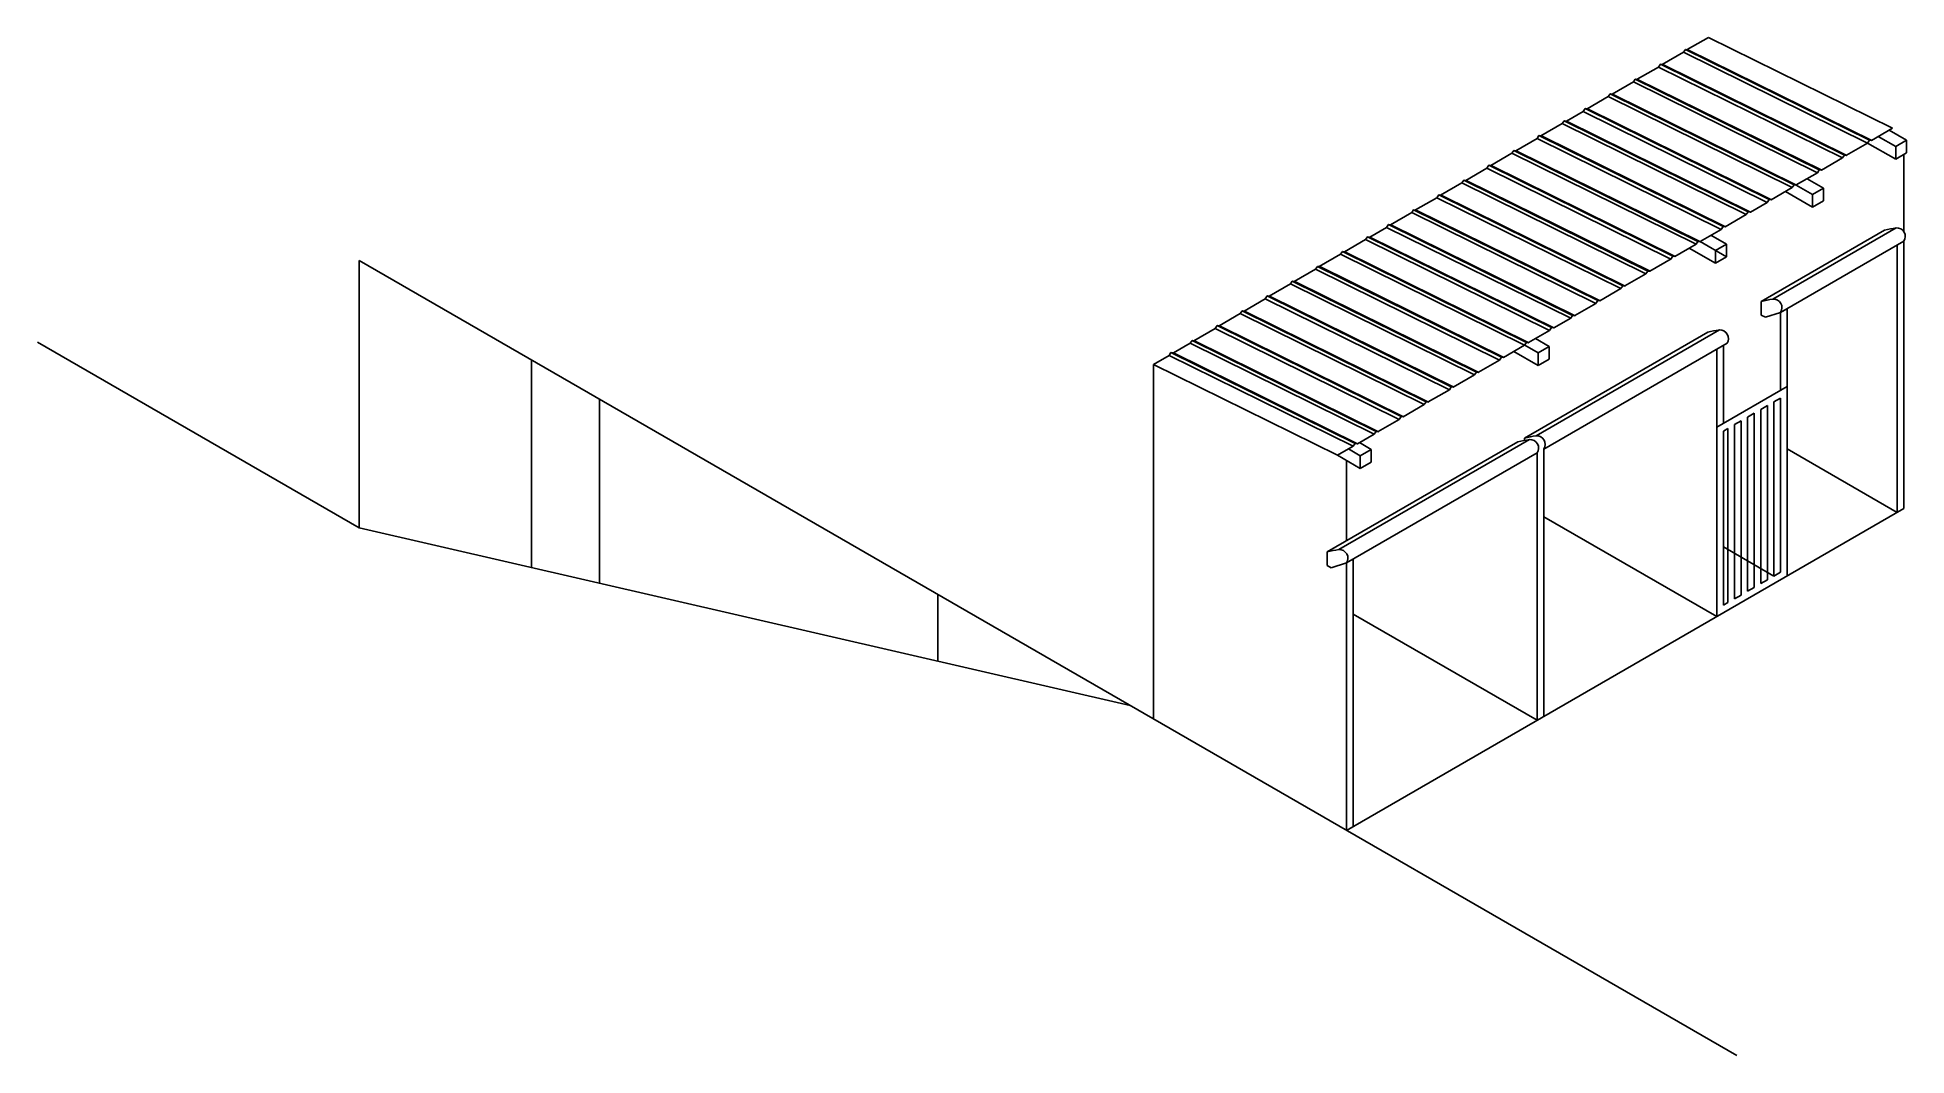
# Model space of a CAD drawing. Header units: millimetres. Extents: x -248340 to 456025, y 261499 to 1049645.
# Drawn here: x -248340 to -223937, y 462829 to 476124 of the extents above; entities that cross this region are included whole.
import ezdxf

# ---------------------------------------------------------------- set-up
doc = ezdxf.new("R2010")
doc.units = ezdxf.units.MM
doc.header["$LTSCALE"] = 8
doc.header["$MEASUREMENT"] = 0
doc.layers.get('0').update_dxf_attribs({"linetype": 'CONTINUOUS'})

msp = doc.modelspace()

# ---------------------------------------------------------------- linework, layer by layer
at = {"ltscale": 1.25}
for p, q in [((-226522.833, 476123.58), (-226800.034, 475963.538)), ((-226522.833, 476123.58), (-224120.161, 474936.396)), ((-226850.111, 475930.115), (-227127.311, 475770.074)), ((-226850.111, 475930.115), (-226824.878, 475966.713)), ((-226850.111, 475930.115), (-224447.439, 474742.932)), ((-226824.878, 475966.713), (-224422.206, 474779.529)), ((-226824.878, 475966.713), (-226793.636, 475962.721)), ((-226793.636, 475962.721), (-224390.964, 474775.538)), ((-227177.389, 475736.651), (-227454.589, 475576.609)), ((-227177.389, 475736.651), (-227152.156, 475773.248)), ((-227177.389, 475736.651), (-224774.716, 474549.467)), ((-227152.156, 475773.248), (-224749.483, 474586.064)), ((-227152.156, 475773.248), (-227120.914, 475769.256)), ((-227120.914, 475769.256), (-224718.241, 474582.073)), ((-227831.944, 475349.721), (-227806.712, 475386.318)), ((-227806.712, 475386.318), (-225404.039, 474199.135)), ((-227806.712, 475386.318), (-227775.469, 475382.327)), ((-227504.667, 475543.186), (-227781.867, 475383.144)), ((-227775.469, 475382.327), (-225372.797, 474195.143)), ((-227504.667, 475543.186), (-227479.434, 475579.783)), ((-227504.667, 475543.186), (-225101.994, 474356.002)), ((-227479.434, 475579.783), (-225076.761, 474392.599)), ((-227479.434, 475579.783), (-227448.192, 475575.792)), ((-227448.192, 475575.792), (-225045.519, 474388.608)), ((-228159.222, 475156.256), (-228377.76, 475030.084)), ((-228159.222, 475156.256), (-228133.989, 475192.854)), ((-228159.222, 475156.256), (-225756.55, 473969.073)), ((-228133.989, 475192.854), (-225731.317, 474005.67)), ((-228133.989, 475192.854), (-228102.747, 475188.862)), ((-227831.944, 475349.721), (-228109.145, 475189.68)), ((-228102.747, 475188.862), (-225700.075, 474001.679)), ((-227831.944, 475349.721), (-225429.272, 474162.537)), ((-228434.235, 474997.478), (-228711.435, 474837.436)), ((-228434.235, 474997.478), (-228409.002, 475034.075)), ((-228434.235, 474997.478), (-226031.562, 473810.294)), ((-228409.002, 475034.075), (-226006.33, 473846.891)), ((-228409.002, 475034.075), (-228377.76, 475030.084)), ((-228377.76, 475030.084), (-225975.087, 473842.9)), ((-224120.161, 474936.396), (-224395.174, 474777.618)), ((-224163.829, 474911.184), (-223936.924, 474780.18)), ((-229088.79, 474610.548), (-229063.558, 474647.145)), ((-229063.558, 474647.145), (-226660.885, 473459.962)), ((-229063.558, 474647.145), (-229032.316, 474643.154)), ((-228761.513, 474804.013), (-229038.713, 474643.971)), ((-229032.316, 474643.154), (-226629.643, 473455.97)), ((-228761.513, 474804.013), (-228736.28, 474840.61)), ((-228761.513, 474804.013), (-226358.84, 473616.829)), ((-228736.28, 474840.61), (-226333.607, 473653.426)), ((-228736.28, 474840.61), (-228705.038, 474836.619)), ((-228705.038, 474836.619), (-226302.365, 473649.435)), ((-224446.741, 474743.943), (-224723.019, 474584.434)), ((-224447.439, 474742.932), (-224422.206, 474779.529)), ((-224446.499, 474744.294), (-224079.857, 474532.613)), ((-224422.206, 474779.529), (-224390.964, 474775.538)), ((-224306.763, 474828.662), (-224079.857, 474697.658)), ((-224079.857, 474697.658), (-223936.924, 474780.18)), ((-224079.857, 474697.658), (-224079.857, 474532.613)), ((-223936.924, 474615.135), (-223936.924, 474780.18)), ((-229416.068, 474417.083), (-229693.268, 474257.042)), ((-229416.068, 474417.083), (-229390.835, 474453.681)), ((-229416.068, 474417.083), (-227013.396, 473229.9)), ((-229390.835, 474453.681), (-226988.163, 473266.497)), ((-229390.835, 474453.681), (-229359.593, 474449.689)), ((-229088.79, 474610.548), (-229365.991, 474450.507)), ((-229359.593, 474449.689), (-226956.921, 473262.506)), ((-229088.79, 474610.548), (-226686.118, 473423.365)), ((-224774.716, 474549.467), (-225049.729, 474390.688)), ((-224774.716, 474549.467), (-224749.483, 474586.064)), ((-224749.483, 474586.064), (-224718.241, 474582.073)), ((-224079.857, 474532.613), (-223936.924, 474615.135)), ((-223972.564, 474594.558), (-223972.564, 473586.599)), ((-229743.346, 474223.619), (-230020.546, 474063.577)), ((-229743.346, 474223.619), (-229718.113, 474260.216)), ((-229743.346, 474223.619), (-227340.673, 473036.435)), ((-229718.113, 474260.216), (-227315.441, 473073.032)), ((-229718.113, 474260.216), (-229686.871, 474256.225)), ((-229686.871, 474256.225), (-227284.198, 473069.041)), ((-225429.272, 474162.537), (-225704.285, 474003.759)), ((-225429.272, 474162.537), (-225404.039, 474199.135)), ((-225404.039, 474199.135), (-225372.797, 474195.143)), ((-225378.339, 474195.851), (-225163.675, 474071.915)), ((-225101.994, 474356.002), (-225377.007, 474197.223)), ((-225235.928, 474278.676), (-225020.742, 474154.438)), ((-225101.994, 474356.002), (-225076.761, 474392.599)), ((-225076.761, 474392.599), (-225045.519, 474388.608)), ((-230070.624, 474030.154), (-230347.824, 473870.112)), ((-230070.624, 474030.154), (-230045.391, 474066.751)), ((-230070.624, 474030.154), (-227667.951, 472842.97)), ((-230045.391, 474066.751), (-227642.718, 472879.567)), ((-230045.391, 474066.751), (-230014.149, 474062.76)), ((-230014.149, 474062.76), (-227611.476, 472875.576)), ((-225756.55, 473969.073), (-225975.087, 473842.9)), ((-225756.55, 473969.073), (-225731.317, 474005.67)), ((-225731.317, 474005.67), (-225700.075, 474001.679)), ((-225517.888, 474111.375), (-225163.675, 473906.87)), ((-225163.675, 474071.915), (-225020.742, 474154.438)), ((-225163.675, 474071.915), (-225163.675, 473906.87)), ((-225163.675, 473906.87), (-225020.742, 473989.393)), ((-225020.742, 473989.393), (-225020.742, 474154.438)), ((-230725.179, 473643.224), (-230699.946, 473679.822)), ((-230699.946, 473679.822), (-228297.274, 472492.638)), ((-230699.946, 473679.822), (-230668.704, 473675.83)), ((-230397.902, 473836.689), (-230675.102, 473676.648)), ((-230668.704, 473675.83), (-228266.032, 472488.647)), ((-230397.902, 473836.689), (-230372.669, 473873.286)), ((-230397.902, 473836.689), (-227995.229, 472649.506)), ((-230372.669, 473873.286), (-227969.996, 472686.103)), ((-230372.669, 473873.286), (-230341.427, 473869.295)), ((-230341.427, 473869.295), (-227938.754, 472682.111)), ((-226031.562, 473810.294), (-226306.575, 473651.515)), ((-226031.562, 473810.294), (-226006.33, 473846.891)), ((-226006.33, 473846.891), (-225975.087, 473842.9)), ((-231000.192, 473484.446), (-231277.392, 473324.404)), ((-231000.192, 473484.446), (-230974.959, 473521.043)), ((-231000.192, 473484.446), (-228597.519, 472297.262)), ((-230974.959, 473521.043), (-228572.287, 472333.859)), ((-230974.959, 473521.043), (-230943.717, 473517.052)), ((-230725.179, 473643.224), (-230943.717, 473517.052)), ((-230943.717, 473517.052), (-228541.045, 472329.868)), ((-230725.179, 473643.224), (-228322.507, 472456.041)), ((-226686.118, 473423.365), (-226961.131, 473264.586)), ((-226686.118, 473423.365), (-226660.885, 473459.962)), ((-226660.885, 473459.962), (-226629.643, 473455.97)), ((-226358.84, 473616.829), (-226633.853, 473458.051)), ((-226632.661, 473456.356), (-226288.325, 473257.553)), ((-226491.791, 473540.07), (-226288.325, 473422.598)), ((-226358.84, 473616.829), (-226333.607, 473653.426)), ((-226333.607, 473653.426), (-226302.365, 473649.435)), ((-224223.983, 473606.735), (-225834.129, 472677.117)), ((-224072.564, 473636.422), (-225682.711, 472706.803)), ((-223972.564, 473463.217), (-225582.711, 472533.598)), ((-223972.564, 473463.217), (-223972.564, 469971.067)), ((-244139.177, 473211.978), (-226155.371, 462829.023)), ((-244139.177, 473211.978), (-244139.177, 469719.829)), ((-231327.47, 473290.981), (-231604.67, 473130.939)), ((-231327.47, 473290.981), (-231302.237, 473327.578)), ((-231327.47, 473290.981), (-228924.797, 472103.797)), ((-231302.237, 473327.578), (-228899.564, 472140.395)), ((-231302.237, 473327.578), (-231270.995, 473323.587)), ((-231270.995, 473323.587), (-228868.322, 472136.403)), ((-227012.698, 473230.911), (-227288.977, 473071.402)), ((-227013.396, 473229.9), (-226988.163, 473266.497)), ((-226988.163, 473266.497), (-226956.921, 473262.506)), ((-226773.752, 473372.769), (-226431.258, 473175.031)), ((-226431.258, 473340.076), (-226288.325, 473422.598)), ((-226431.258, 473340.076), (-226431.258, 473175.031)), ((-226431.258, 473175.031), (-226288.325, 473257.553)), ((-226288.325, 473257.553), (-226288.325, 473422.598)), ((-224059.167, 473413.217), (-224059.167, 469921.067)), ((-231982.025, 472904.052), (-231956.792, 472940.649)), ((-231956.792, 472940.649), (-229554.12, 471753.465)), ((-231956.792, 472940.649), (-231925.55, 472936.657)), ((-231654.748, 473097.516), (-231931.948, 472937.475)), ((-231925.55, 472936.657), (-229522.878, 471749.474)), ((-231654.748, 473097.516), (-231629.515, 473134.113)), ((-231654.748, 473097.516), (-229252.075, 471910.333)), ((-231629.515, 473134.113), (-229226.842, 471946.93)), ((-231629.515, 473134.113), (-231598.273, 473130.122)), ((-231598.273, 473130.122), (-229195.6, 471942.938)), ((-227340.673, 473036.435), (-227615.686, 472877.656)), ((-227340.673, 473036.435), (-227315.441, 473073.032)), ((-227315.441, 473073.032), (-227284.198, 473069.041)), ((-232309.303, 472710.587), (-232586.503, 472550.545)), ((-232309.303, 472710.587), (-232284.07, 472747.184)), ((-232309.303, 472710.587), (-229906.631, 471523.403)), ((-232284.07, 472747.184), (-229881.398, 471560)), ((-232284.07, 472747.184), (-232252.828, 472743.193)), ((-231982.025, 472904.052), (-232259.226, 472744.01)), ((-232252.828, 472743.193), (-229850.156, 471556.009)), ((-231982.025, 472904.052), (-229579.353, 471716.868)), ((-227667.951, 472842.97), (-227942.964, 472684.192)), ((-227667.951, 472842.97), (-227642.718, 472879.567)), ((-227642.718, 472879.567), (-227611.476, 472875.576)), ((-232636.581, 472517.122), (-232913.781, 472357.08)), ((-232636.581, 472517.122), (-232611.348, 472553.719)), ((-232636.581, 472517.122), (-230233.908, 471329.938)), ((-232611.348, 472553.719), (-230208.675, 471366.536)), ((-232611.348, 472553.719), (-232580.106, 472549.728)), ((-232580.106, 472549.728), (-230177.433, 471362.544)), ((-228322.507, 472456.041), (-228541.045, 472329.868)), ((-228322.507, 472456.041), (-228297.274, 472492.638)), ((-228297.274, 472492.638), (-228266.032, 472488.647)), ((-227995.229, 472649.506), (-228270.242, 472490.727)), ((-227995.229, 472649.506), (-227969.996, 472686.103)), ((-227969.996, 472686.103), (-227938.754, 472682.111)), ((-225834.129, 472677.117), (-225834.129, 472498.014)), ((-225781.045, 472471.396), (-225834.129, 472498.014)), ((-225582.711, 472533.598), (-225781.045, 472471.396)), ((-225582.711, 472533.598), (-225582.711, 471514.297)), ((-225496.108, 472583.598), (-225496.108, 469091.448)), ((-232963.859, 472323.657), (-233241.059, 472163.616)), ((-232963.859, 472323.657), (-232938.626, 472360.255)), ((-232963.859, 472323.657), (-230561.186, 471136.474)), ((-232938.626, 472360.255), (-230535.953, 471173.071)), ((-232938.626, 472360.255), (-232907.384, 472356.263)), ((-232907.384, 472356.263), (-230504.711, 471169.08)), ((-226532.732, 472273.778), (-228924.7, 470892.775)), ((-228597.519, 472297.262), (-228872.532, 472138.483)), ((-226381.314, 472303.465), (-228773.282, 470922.461)), ((-228597.519, 472297.262), (-228572.287, 472333.859)), ((-228572.287, 472333.859), (-228541.045, 472329.868)), ((-244139.177, 469719.829), (-248340.159, 472145.267)), ((-233566.149, 471971.414), (-233768.873, 471854.371)), ((-233566.149, 471971.414), (-233540.916, 472008.011)), ((-233566.149, 471971.414), (-231163.477, 470784.23)), ((-233540.916, 472008.011), (-231138.244, 470820.827)), ((-233540.916, 472008.011), (-233509.674, 472004.02)), ((-233291.136, 472130.193), (-233509.674, 472004.02)), ((-233509.674, 472004.02), (-231107.002, 470816.836)), ((-233291.136, 472130.193), (-233265.903, 472166.79)), ((-233291.136, 472130.193), (-230888.464, 470943.009)), ((-233265.903, 472166.79), (-230863.231, 470979.606)), ((-233265.903, 472166.79), (-233234.661, 472162.798)), ((-233234.661, 472162.798), (-230831.989, 470975.615)), ((-228924.797, 472103.797), (-229199.81, 471945.019)), ((-229064.329, 472023.239), (-228745.275, 471839.033)), ((-228924.797, 472103.797), (-228899.564, 472140.395)), ((-228922.86, 472106.607), (-228745.275, 472004.078)), ((-228899.564, 472140.395), (-228868.322, 472136.403)), ((-228782.369, 472190.539), (-228602.341, 472086.6)), ((-228745.275, 472004.078), (-228602.341, 472086.6)), ((-228745.275, 472004.078), (-228745.275, 471839.033)), ((-226281.314, 472130.259), (-228673.282, 470749.256)), ((-228602.341, 471921.555), (-228602.341, 472086.6)), ((-226416.084, 472052.45), (-226416.084, 468560.3)), ((-226329.482, 472102.45), (-226329.482, 471083.149)), ((-241887.511, 471911.978), (-241887.511, 469200.869)), ((-233768.873, 471854.371), (-233768.873, 467224.681)), ((-233768.873, 471854.371), (-231366.201, 470667.187)), ((-229578.656, 471717.879), (-229854.934, 471558.37)), ((-229579.353, 471716.868), (-229554.12, 471753.465)), ((-229554.12, 471753.465), (-229522.878, 471749.474)), ((-229252.075, 471910.333), (-229527.088, 471751.554)), ((-229252.075, 471910.333), (-229226.842, 471946.93)), ((-229226.842, 471946.93), (-229195.6, 471942.938)), ((-228745.275, 471839.033), (-228602.341, 471921.555)), ((-229906.631, 471523.403), (-230181.643, 471364.624)), ((-229906.631, 471523.403), (-229881.398, 471560)), ((-229881.398, 471560), (-229850.156, 471556.009)), ((-225496.108, 471564.297), (-226416.084, 471033.149)), ((-240999.835, 471399.478), (-240999.835, 468996.279)), ((-230233.908, 471329.938), (-230508.921, 471171.16)), ((-230233.908, 471329.938), (-230208.675, 471366.536)), ((-230208.675, 471366.536), (-230177.433, 471362.544)), ((-225754.711, 471315.689), (-225840.711, 471266.037)), ((-225840.711, 471266.037), (-225840.711, 468991.796)), ((-225754.711, 471315.689), (-225754.711, 469041.448)), ((-225582.711, 471414.993), (-225668.711, 471365.341)), ((-225668.711, 471365.341), (-225668.711, 469091.101)), ((-225582.711, 471414.993), (-225582.711, 469140.753)), ((-230561.186, 471136.474), (-230836.199, 470977.695)), ((-230561.186, 471136.474), (-230535.953, 471173.071)), ((-230535.953, 471173.071), (-230504.711, 471169.08)), ((-226270.711, 471017.776), (-226329.482, 470983.845)), ((-226329.482, 470983.845), (-226329.482, 468709.604)), ((-226270.711, 471017.776), (-226270.711, 468743.536)), ((-226098.711, 471117.08), (-226184.711, 471067.428)), ((-226184.711, 471067.428), (-226184.711, 468793.188)), ((-226098.711, 471117.08), (-226098.711, 468842.84)), ((-225926.711, 471216.384), (-226012.711, 471166.732)), ((-226012.711, 471166.732), (-226012.711, 468892.492)), ((-225926.711, 471216.384), (-225926.711, 468942.144)), ((-229011.302, 470842.775), (-231500.577, 469405.591)), ((-231163.477, 470784.23), (-231366.201, 470667.187)), ((-228859.884, 470872.461), (-231349.159, 469435.278)), ((-231223.267, 470749.71), (-231070.585, 470661.559)), ((-231163.477, 470784.23), (-231138.244, 470820.827)), ((-231138.244, 470820.827), (-231107.002, 470816.836)), ((-230888.464, 470943.009), (-231107.002, 470816.836)), ((-231080.334, 470832.233), (-230927.652, 470744.082)), ((-231070.585, 470661.559), (-230927.652, 470744.082)), ((-230927.652, 470579.036), (-230927.652, 470744.082)), ((-230888.464, 470943.009), (-230863.231, 470979.606)), ((-230863.231, 470979.606), (-230831.989, 470975.615)), ((-228924.7, 470892.775), (-228924.7, 470861.396)), ((-228673.282, 470749.256), (-228673.282, 467257.107)), ((-225496.108, 470750.686), (-224059.167, 469921.067)), ((-231366.201, 470667.187), (-231070.585, 470496.514)), ((-228759.884, 470699.256), (-231249.159, 469262.073)), ((-231249.159, 470599.613), (-231249.159, 469550.748)), ((-231070.585, 470661.559), (-231070.585, 470496.514)), ((-231070.585, 470496.514), (-230927.652, 470579.036)), ((-228759.884, 470699.256), (-228759.884, 467207.107)), ((-223972.564, 469971.067), (-231249.159, 465769.923)), ((-228673.282, 469863.494), (-226416.084, 468560.3)), ((-244139.177, 469719.829), (-234071.632, 467399.478)), ((-231500.577, 469405.591), (-231500.577, 469226.489)), ((-231162.557, 469312.073), (-231162.557, 465819.923)), ((-226329.482, 469472.597), (-225668.711, 469091.101)), ((-231447.493, 469199.871), (-231500.577, 469226.489)), ((-231249.159, 469262.073), (-231447.493, 469199.871)), ((-231249.159, 469262.073), (-231249.159, 465769.923)), ((-225754.711, 469041.448), (-225840.711, 468991.796)), ((-225582.711, 469140.753), (-225668.711, 469091.101)), ((-236583.105, 468849.478), (-236583.105, 467978.318)), ((-226098.711, 468842.84), (-226184.711, 468793.188)), ((-225926.711, 468942.144), (-226012.711, 468892.492)), ((-231162.557, 468594.29), (-228759.884, 467207.107)), ((-226270.711, 468743.536), (-226329.482, 468709.604))]:
    msp.add_line(p, q, dxfattribs=at)
for centre, radius, start, end in [((-223800.961, 471850.074), 1806.877, 98.6452706, 103.5396135), ((-224065.712, 473524.908), 111.724, 326.483917, 93.516083), ((-225411.107, 470920.456), 1806.877, 98.6452706, 103.5396135), ((-225675.859, 472595.289), 111.724, 326.483917, 93.516083), ((-226109.71, 470517.117), 1806.877, 98.6452706, 103.5396135), ((-226374.462, 472191.95), 111.724, 326.483917, 93.516083), ((-228588.281, 469086.114), 1806.877, 98.6452706, 103.5396135), ((-228501.678, 469136.114), 1806.877, 98.6452706, 103.5396135), ((-228853.032, 470760.947), 111.724, 326.483917, 93.516083), ((-228766.43, 470810.947), 111.724, 326.483917, 93.516083), ((-231077.556, 467648.93), 1806.877, 98.6452706, 103.5396135), ((-231342.307, 469323.764), 111.724, 326.483917, 93.516083)]:
    msp.add_arc(centre, radius, start, end, dxfattribs=at)

doc.saveas('drawing.dxf')
